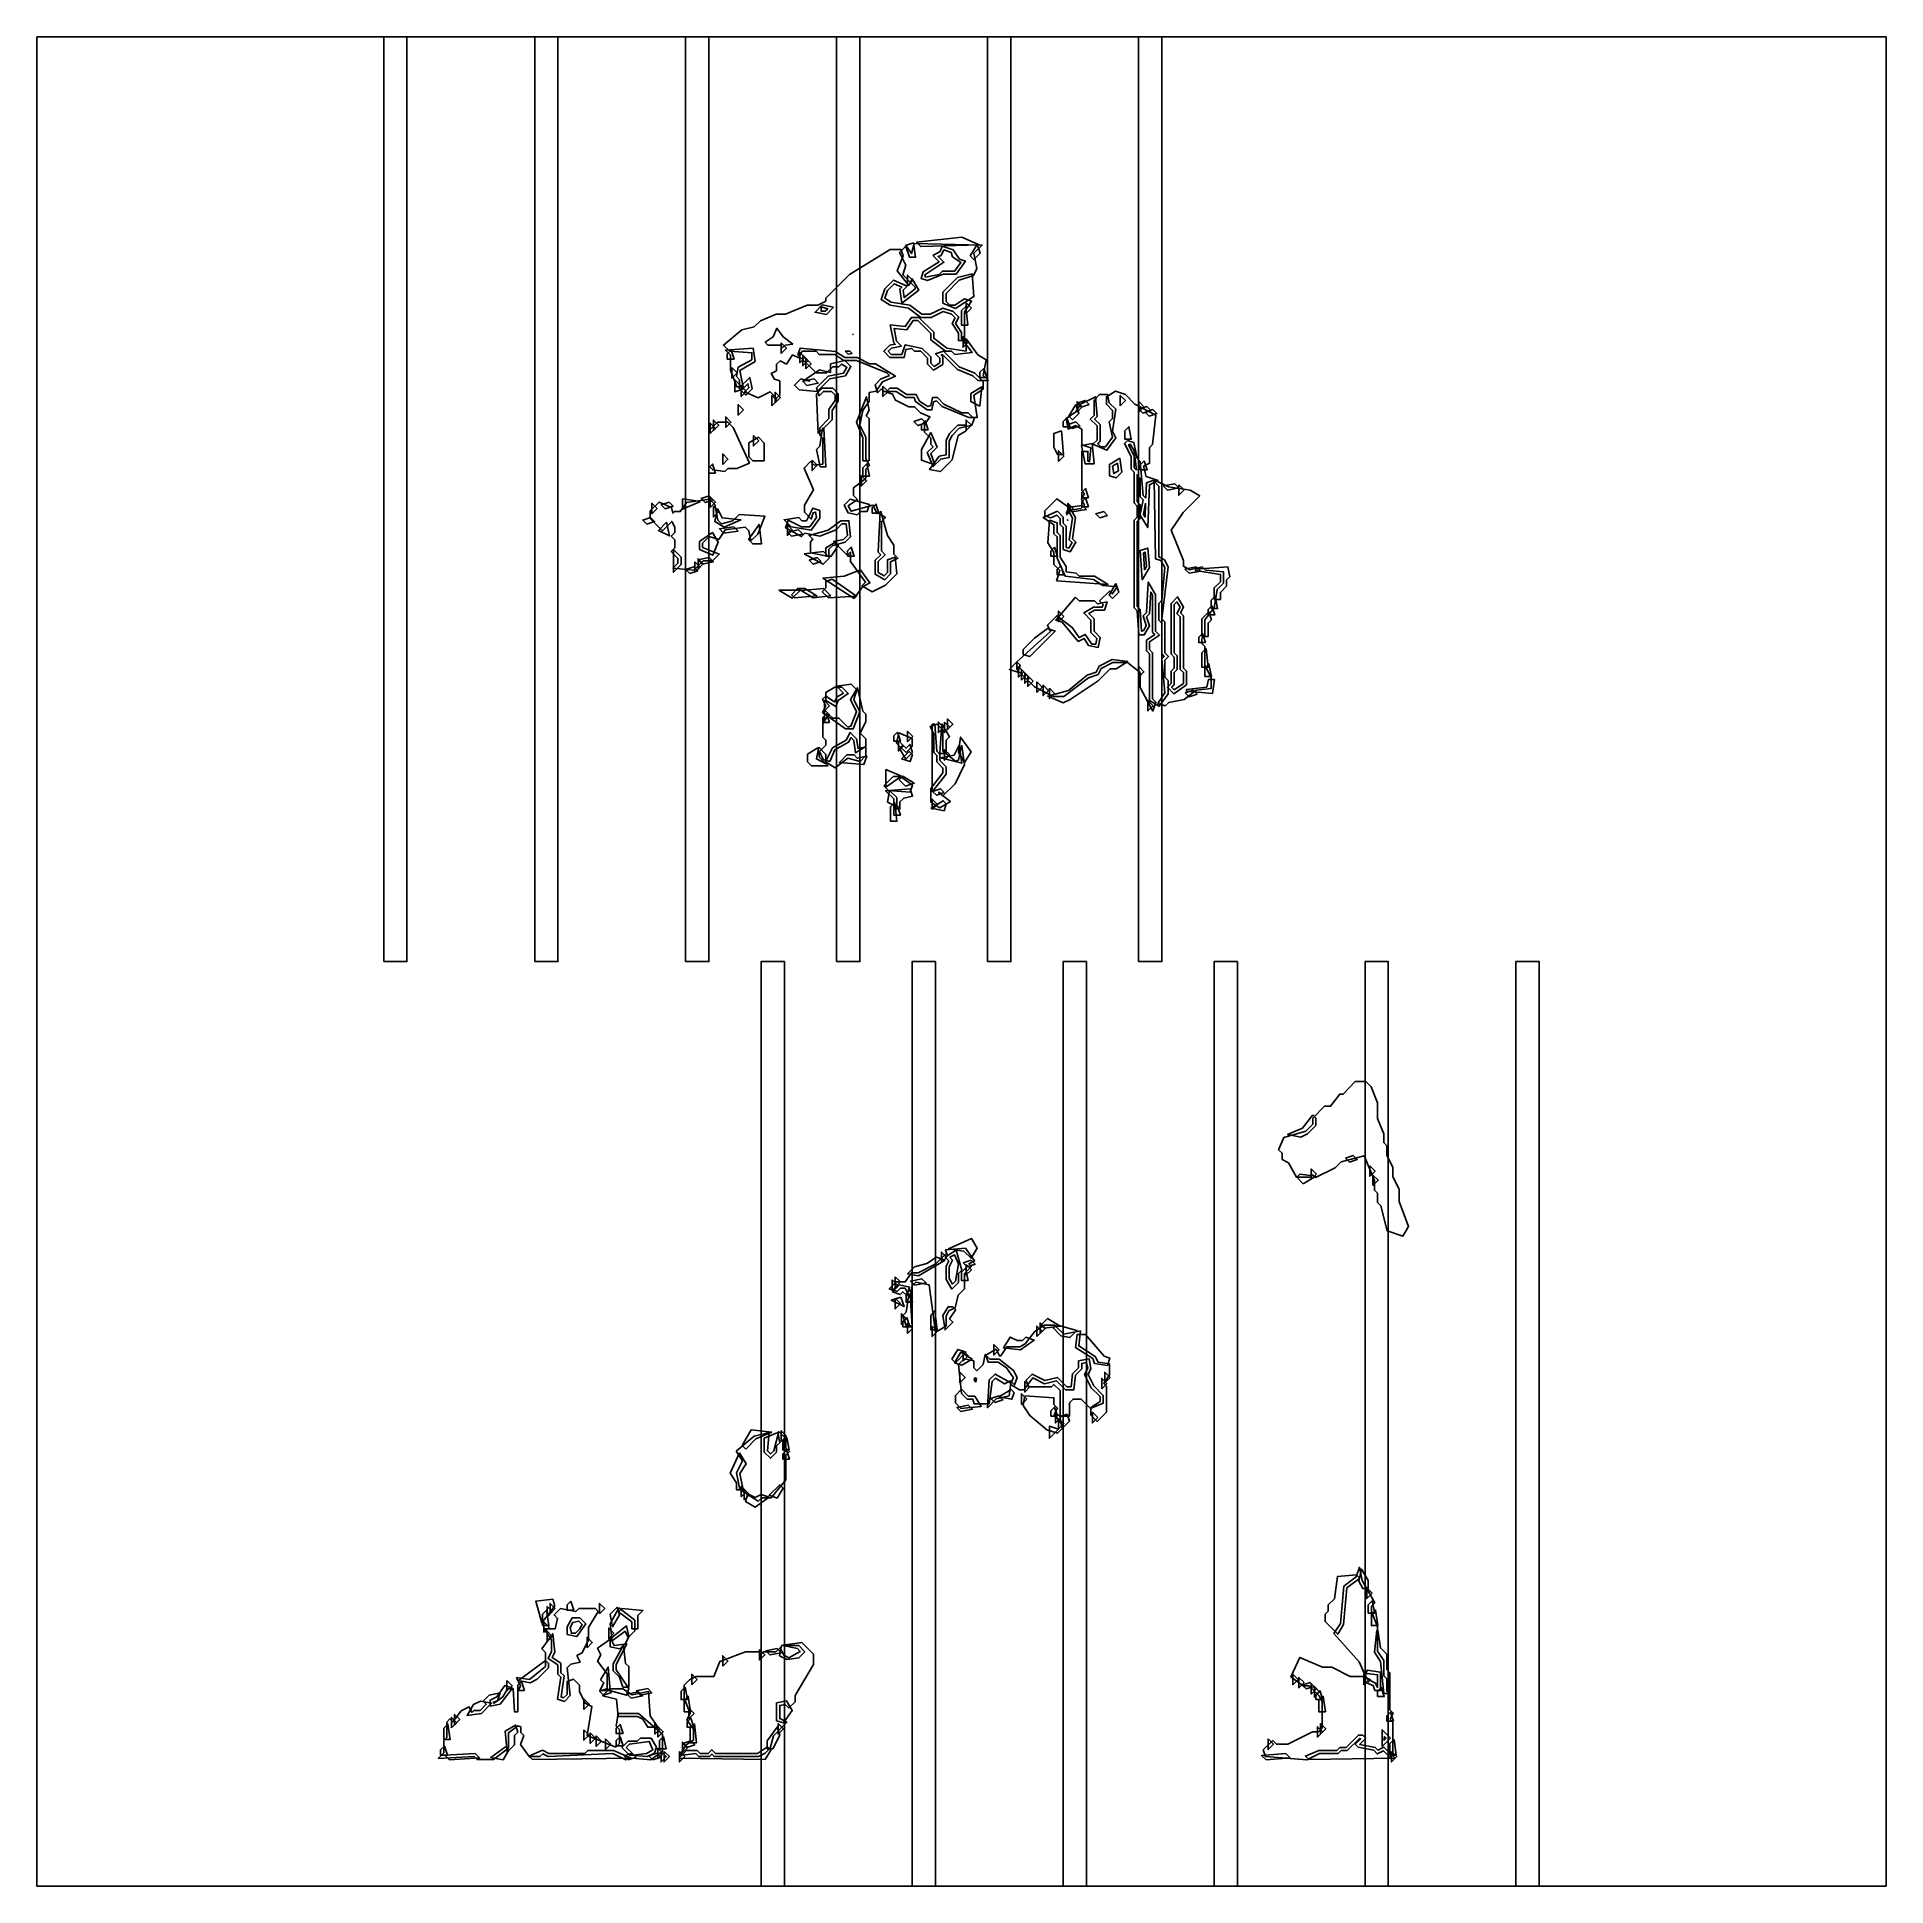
# Model space of a CAD drawing. Header units: millimetres. Extents: x 0 to 283, y 0 to 283.
import ezdxf

# ---------------------------------------------------------------- set-up
doc = ezdxf.new("R2010")
doc.units = ezdxf.units.MM
for name, color, linetype in [('CUT_OUTLINE', 5, 'Continuous'), ('CUT_SLOT', 1, 'Continuous'), ('ENG_D', 3, 'Continuous'), ('ENG_K', 2, 'Continuous'), ('ENG_L', 4, 'Continuous')]:
    doc.layers.add(name, color=color, linetype=linetype)

msp = doc.modelspace()

# ---------------------------------------------------------------- linework, layer by layer
at = {"layer": 'CUT_OUTLINE'}
msp.add_lwpolyline([(0, 0), (282.84, 0), (282.84, 282.84), (0, 282.84), (0, 0)], close=True, dxfattribs=at)
at = {"layer": 'CUT_SLOT'}
for points in [[(53.04, 141.42), (56.6, 141.42), (56.6, 282.84), (53.04, 282.84), (53.04, 141.42)], [(76.13, 141.42), (79.69, 141.42), (79.69, 282.84), (76.13, 282.84), (76.13, 141.42)], [(99.22, 141.42), (102.79, 141.42), (102.79, 282.84), (99.22, 282.84), (99.22, 141.42)], [(122.32, 141.42), (125.88, 141.42), (125.88, 282.84), (122.32, 282.84), (122.32, 141.42)], [(145.41, 141.42), (148.98, 141.42), (148.98, 282.84), (145.41, 282.84), (145.41, 141.42)], [(168.51, 141.42), (172.07, 141.42), (172.07, 282.84), (168.51, 282.84), (168.51, 141.42)], [(110.77, 0), (114.34, 0), (114.34, 141.42), (110.77, 141.42), (110.77, 0)], [(133.87, 0), (137.43, 0), (137.43, 141.42), (133.87, 141.42), (133.87, 0)], [(156.96, 0), (160.52, 0), (160.52, 141.42), (156.96, 141.42), (156.96, 0)], [(180.05, 0), (183.62, 0), (183.62, 141.42), (180.05, 141.42), (180.05, 0)], [(203.15, 0), (206.71, 0), (206.71, 141.42), (203.15, 141.42), (203.15, 0)], [(226.24, 0), (229.81, 0), (229.81, 141.42), (226.24, 141.42), (226.24, 0)]]:
    msp.add_lwpolyline(points, close=True, dxfattribs=at)
at = {"layer": 'ENG_D'}
for points in [[(140.43, 239.9), (139.88, 240.45), (138.61, 240.87), (136.76, 239.94), (135.21, 239.94), (133.31, 241.37), (130.5, 241.84), (129.12, 242.67), (129.67, 244.31), (131, 245.65), (133.11, 244.74), (132.48, 244.1), (132.64, 242.97), (134.35, 244.3), (134.35, 244.56), (132.43, 246.48), (132.92, 247.94), (131.94, 249.89), (132.97, 250.92), (133.78, 249.71), (134.17, 251.26), (144.57, 251.01), (143.33, 249.77), (143.79, 247.45), (143.24, 246.35), (141.08, 245.63), (139.06, 243.62), (139.06, 242.4), (139.63, 241.83), (140.41, 241.83), (141.86, 242.8), (142.97, 242.43), (141.89, 240.82), (141.89, 236.41), (140.95, 236.41), (140.95, 237.52), (139.97, 238.99), (140.43, 239.9)], [(138.01, 246.53), (138.5, 247.02), (140.36, 247.02), (141.32, 248.37), (140.04, 249.22), (139.82, 249.89), (138.71, 250.26), (138.29, 249.42), (137.85, 249.27), (138.73, 248.39), (135.81, 246.45), (135.92, 246.11), (138.01, 246.53)], [(121.86, 241.5), (120.76, 240.4), (119.02, 240.74), (120.13, 241.85), (121.86, 241.5)], [(138.59, 232.74), (137.14, 231.87), (136.24, 232.78), (136.24, 233.72), (135.2, 234.76), (134.25, 234.76), (133.8, 235.21), (132.9, 235.03), (132.66, 233.82), (130.48, 233.82), (129.54, 234.76), (130.46, 235.68), (131.28, 235.85), (131.07, 236.06), (130.52, 238.8), (132.82, 238.55), (133.75, 239.94), (134.92, 239.94), (137.18, 237.69), (137.18, 236.76), (139.16, 235.22), (142.13, 234.8), (142.13, 236.65), (143.94, 234.23), (145.22, 233.46), (144.74, 231.07), (145.53, 230.28), (143.92, 230.28), (143.17, 231.02), (140.82, 231.97), (138.53, 234.25), (138.32, 234.19), (138.59, 233.91), (138.59, 232.74)], [(107.08, 229.34), (106.07, 231.89), (106.07, 234.19), (105.3, 234.96), (109.57, 235.24), (109.86, 233.22), (107.51, 231.81), (108, 229.34), (107.08, 229.34)], [(113.84, 234.43), (113.84, 236.04), (114.65, 235.23), (113.84, 234.43)], [(118.88, 217.33), (120.21, 217.52), (120.21, 221.46), (119.74, 221.93), (119.74, 223.07), (121.15, 224.49), (121.15, 225.87), (122.09, 227.29), (122.09, 228.06), (121.52, 228.63), (120.31, 228.63), (119.63, 227.96), (119.23, 229.17), (121.03, 230.97), (123.36, 231.43), (123.89, 232.32), (123.07, 232.81), (122.66, 232.4), (121.72, 232.4), (120.78, 231.46), (119.17, 231.46), (116.4, 234.22), (116.74, 235.25), (122.17, 234.75), (123.58, 233.82), (125.45, 233.82), (127.33, 232.87), (128.29, 232.87), (131.32, 230.95), (129.32, 230.09), (128.36, 228.65), (127.28, 228.44), (127.28, 227.15), (126.32, 225.71), (125.88, 223.48), (126.81, 221.62), (126.81, 218.32), (127.33, 217.27), (126.81, 216.75), (126.81, 215.31), (124.92, 213.9), (124.92, 212.7), (125.53, 212.1), (124.06, 211.12), (124.56, 210.29), (127.87, 211.23), (128.4, 210.18), (129.78, 209.35), (129.16, 208.73), (129.16, 204.22), (129.73, 203.65), (128.69, 202.61), (128.69, 200.95), (129.6, 200.41), (130.11, 200.92), (130.11, 202.87), (131.25, 203.26), (131.53, 200.73), (129.78, 198.97), (127.74, 197.96), (126.19, 198.89), (126.74, 199.43), (124.45, 202.63), (124.45, 204.02), (123.98, 203.55), (121.85, 205.68), (123.39, 205.99), (123.97, 206.56), (123.77, 208.36), (123.13, 208.36), (122.23, 207.45), (119.76, 206.47), (117.46, 206.93), (116.95, 206.42), (114.5, 207.78), (114.89, 208.93), (116.96, 207.89), (118.2, 207.89), (119.25, 209.36), (119.09, 210.17), (118.74, 210.06), (118.43, 209.1), (117.38, 210.15), (117.38, 211.25), (118.77, 213.56), (117.34, 216.9), (118.32, 217.89), (118.88, 217.33)], [(142.46, 236.17), (141.66, 235.37), (141.66, 236.98), (142.46, 236.17)], [(109.39, 229.03), (108.42, 228.06), (107.38, 229.1), (109.04, 230.76), (109.39, 229.03)], [(117.77, 229.55), (117.14, 230.19), (118.87, 230.54), (119.51, 229.9), (117.77, 229.55)], [(129.4, 229.44), (130.21, 228.63), (129.4, 227.83), (129.4, 229.44)], [(135, 227.14), (136.27, 226.3), (136.74, 226.45), (136.99, 227.69), (137.75, 227.69), (138.73, 226.7), (141.48, 225.33), (142.46, 225.33), (143.34, 224.45), (143.02, 223.48), (141.07, 223), (139.97, 221.89), (139.54, 221.03), (139.54, 218.54), (138.24, 218.28), (137.1, 217.14), (136.19, 219.26), (137.08, 220.15), (136.71, 220.52), (136.71, 221.46), (135.76, 222.41), (135.76, 223.52), (136.59, 224.75), (135.16, 225.37), (134.25, 226.27), (133.35, 226.27), (131.35, 227.28), (130.88, 228.2), (129.91, 228.53), (130.48, 229.1), (131.59, 229.1), (133.01, 228.16), (134.5, 228.16), (135, 227.14)], [(142.84, 228.29), (144.54, 229.31), (144.21, 226.38), (142.84, 227.07), (142.84, 228.29)], [(112.9, 226.88), (112.9, 228.49), (113.71, 227.69), (112.9, 226.88)], [(156.03, 203.12), (156.03, 206.38), (155.56, 206.85), (155.56, 208.23), (153.89, 209.35), (156.09, 210.29), (156.98, 209.4), (156.98, 208.46), (157.45, 207.99), (157.45, 204.76), (157.82, 204.64), (158.33, 205.5), (157.91, 205.92), (158.38, 209.26), (157.8, 210.43), (159.7, 210.7), (160.23, 211.24), (159.78, 212.13), (160.23, 213.03), (159.81, 213.45), (159.81, 219.44), (160.75, 219.44), (160.75, 217.96), (161.01, 217.87), (161.2, 219.98), (159.81, 220.45), (159.81, 222.84), (158.85, 223.41), (157.75, 222.86), (157.42, 224.5), (158.92, 225.5), (159.64, 226.69), (161.9, 227.82), (162.17, 224.77), (161.79, 224.39), (162.63, 223.54), (162.63, 220.99), (162.26, 220.62), (162.73, 220.15), (163.46, 220.15), (164.5, 221.61), (164.03, 223.99), (164.52, 224.49), (164.52, 225.71), (163.58, 226.65), (163.58, 227.82), (164.96, 228.65), (166.53, 228.13), (167.96, 226.7), (171.14, 224.99), (170.64, 220.51), (170.18, 220.05), (170.18, 217.64), (169.27, 217.19), (169.67, 215.61), (171.5, 215), (170.17, 214.34), (169.91, 207.8), (168.76, 209.71), (168.76, 209.21), (168.29, 208.73), (168.29, 195.73), (168.76, 195.27), (168.98, 191.95), (169.3, 192.05), (169.69, 192.82), (169.2, 194.28), (169.71, 194.79), (169.99, 199.47), (171.12, 197.58), (171.12, 191.96), (171.73, 191.35), (170.18, 190.32), (170.18, 189.13), (170.65, 188.66), (170.65, 181.59), (171.15, 181.08), (170.7, 179.72), (168.76, 183.32), (168.76, 185.62), (166.8, 187.15), (164.58, 187.15), (162.81, 186.26), (162.33, 185.3), (160.86, 184.81), (157.06, 181.96), (155.51, 181.96), (152.6, 183.42), (149.91, 186.11), (149.91, 187.25), (155.04, 191.92), (154.57, 192.85), (156.02, 194.3), (158.33, 192.5), (159.41, 190.98), (160.36, 191.46), (161.35, 189.98), (161.97, 189.98), (162.14, 190.84), (161.22, 191.76), (161.22, 193.65), (160.13, 194.74), (161.63, 195.63), (162.94, 195.63), (163.07, 196.04), (162.54, 196.58), (164.05, 198.09), (164.49, 197.65), (165.27, 198.74), (163.03, 198.94), (161.61, 199.88), (157.29, 200.36), (156.03, 203.12)], [(105.69, 216.85), (105.21, 216.36), (103.36, 216.62), (102.77, 217.22), (102.77, 222.6), (104.08, 223.92), (105.69, 223.92), (106.5, 223.11), (108.97, 217.67), (107.06, 216.85), (105.69, 216.85)], [(109.6, 221.89), (110.41, 221.09), (109.6, 220.28), (109.6, 221.89)], [(168.21, 216.56), (167.83, 219.6), (167.24, 220.57), (166.97, 220.48), (167.82, 218.79), (167.82, 216.94), (168.21, 216.56)], [(164.54, 217.2), (164.7, 216.05), (165.44, 216.5), (165.28, 217.64), (164.54, 217.2)], [(168.76, 209.8), (169.21, 212.05), (168.76, 212.51), (168.76, 215.33), (168.3, 215.79), (168.29, 215.89), (168.29, 211.76), (168.76, 211.29), (168.76, 209.8)], [(179.61, 184.85), (179.61, 183.17), (177.34, 182.91), (175.46, 181.51), (173.12, 181.04), (172.6, 180.51), (171.46, 180.89), (172.53, 182.5), (172.05, 187.71), (172.44, 188.09), (172.06, 188.46), (172.06, 193.18), (171.59, 193.65), (171.59, 196.2), (172.07, 196.68), (172.53, 201.71), (171.91, 202.74), (171.12, 203), (170.88, 215.11), (173.08, 214.01), (176.39, 213.54), (177.86, 212.65), (175.31, 210.1), (173.51, 207.39), (175.36, 202.75), (175.36, 201.89), (176.34, 201.31), (178.26, 201.79), (178.77, 201.28), (181.49, 201.03), (181.49, 199.31), (180.53, 198.35), (180.06, 195.54), (178.66, 193.67), (178.66, 191.29), (178.19, 190.82), (178.19, 190.07), (178.66, 189.6), (178.66, 186.73), (179.61, 184.85)], [(107.39, 209.78), (111.36, 209.52), (110.27, 206.81), (109.22, 205.76), (108.91, 207.3), (108.34, 207.88), (105.26, 207.44), (104.28, 205.96), (102.83, 206.44), (101.82, 205.43), (101.82, 204.75), (104.36, 203.73), (103.34, 202.7), (101.92, 202.7), (100.5, 201.28), (97.29, 201.57), (98.05, 202.33), (98.05, 203.08), (97.01, 204.12), (97.58, 204.69), (97.58, 205.91), (97.01, 206.48), (97.58, 207.04), (97.58, 207.83), (97.15, 208.69), (97.11, 208.73), (95.7, 207.32), (93.81, 209.21), (93.81, 210.34), (95.17, 211.7), (97.08, 210.89), (97.25, 210.02), (97.48, 210.25), (98.4, 210.25), (99.33, 211.64), (102.85, 212.15), (103.69, 211.31), (104.16, 208.95), (104.72, 208.39), (106.42, 208.81), (107.39, 209.78)], [(157.68, 209.91), (157.68, 211.52), (158.49, 210.72), (157.68, 209.91)], [(117.33, 203.8), (120.29, 204.13), (121.25, 203.18), (120.25, 202.18), (117.33, 203.8)], [(122.63, 205.09), (121.51, 203.41), (120.68, 203.41), (120.68, 204.72), (122.13, 205.59), (122.63, 205.09)], [(155.67, 204.79), (156.13, 203.41), (155.09, 203.41), (155.09, 204.22), (155.67, 204.79)], [(170.18, 201.71), (169.05, 199.82), (168.75, 204.28), (169.91, 204.67), (170.18, 201.71)], [(157.07, 200.58), (156.03, 200.58), (156.03, 201.39), (156.61, 201.96), (157.07, 200.58)], [(115.4, 197.52), (116.34, 198.46), (117.45, 198.46), (119.3, 197.35), (115.88, 197.04), (115.4, 197.52)], [(121.06, 197.04), (120.11, 197.99), (120.68, 198.56), (120.68, 199.57), (121.66, 199.9), (125.38, 197.33), (121.06, 197.04)], [(175.36, 185.64), (174.89, 186.11), (174.89, 194.12), (174.37, 194.64), (174.86, 195.62), (174.37, 196.43), (173.95, 196.01), (173.95, 188.66), (174.42, 188.19), (174.42, 186.11), (173.95, 185.64), (173.95, 183.75), (173.57, 183.38), (173.97, 182.98), (175.36, 183.97), (175.36, 185.64)], [(157.08, 194.22), (156.27, 193.41), (156.27, 195.02), (157.08, 194.22)], [(122.3, 183.54), (124.53, 183.86), (125.43, 182.97), (124.94, 181.51), (125.89, 179.62), (124.85, 177.01), (123.67, 177.01), (120.14, 179.53), (120.65, 180.55), (120.16, 181.54), (120.65, 182.03), (122, 181.13), (122.39, 181.89), (123.36, 182.48), (122.3, 183.54)], [(121.24, 177.96), (120.21, 177.96), (120.21, 178.76), (120.78, 179.33), (121.24, 177.96)], [(124.03, 172.51), (122.11, 171.07), (120.61, 171.97), (121.68, 174.12), (123.8, 175.3), (124.39, 176.47), (125.38, 175.47), (125.59, 173.99), (126.81, 174.24), (126.81, 172.91), (125.94, 172.04), (124.03, 172.51)], [(131.62, 176.51), (132.08, 175.13), (131.05, 175.13), (131.05, 175.93), (131.62, 176.51)], [(133.98, 175.83), (133.17, 175.03), (133.17, 176.64), (133.98, 175.83)], [(136.71, 165.8), (136.71, 167.9), (138.59, 170.26), (138.59, 171.02), (137.65, 171.97), (137.65, 172.91), (137.18, 173.38), (137.18, 176.25), (136.61, 177.39), (137.71, 177.75), (138.59, 176.87), (138.59, 173.59), (140.52, 172.09), (140.98, 172.24), (141.42, 174.42), (141.49, 174.42), (141.9, 171.55), (140.44, 168.62), (138.59, 166.78), (138.06, 167.31), (137.92, 167.27), (139.72, 165.91), (138.12, 164.95), (136.71, 165.8)], [(119.59, 174.19), (120.68, 173.1), (120.68, 171.68), (119.23, 172.4), (119.59, 174.19)], [(131.76, 175.22), (132.56, 174.42), (131.76, 173.61), (131.76, 175.22)], [(133.91, 173.41), (132.89, 172.39), (131.93, 173.98), (132.46, 174.52), (132.94, 174.05), (133.51, 174.62), (133.91, 173.41)], [(129.54, 168.29), (130.95, 169.71), (132.07, 169.71), (133.92, 168.38), (133.57, 167.34), (130.24, 167.59), (129.54, 168.29)], [(130.08, 165.8), (130.43, 167.59), (131.52, 166.5), (131.52, 165.08), (130.08, 165.8)], [(131.05, 163.81), (131.05, 164.62), (131.62, 165.19), (132.08, 163.81), (131.05, 163.81)], [(195.14, 117.97), (195.63, 117.48), (195.63, 116.34), (194.36, 115.06), (193.31, 114.54), (191.31, 114.94), (193.6, 115.92), (195.14, 117.97)], [(200.15, 111.35), (201.35, 111.76), (201.96, 111.15), (200.75, 110.75), (200.15, 111.35)], [(193.71, 107.42), (192.71, 108.42), (193.19, 108.91), (195.62, 108.56), (193.71, 107.42)], [(195.73, 108.89), (194.93, 108.09), (194.93, 109.7), (195.73, 108.89)], [(203.88, 110.17), (204.69, 109.37), (203.88, 108.56), (203.88, 110.17)], [(204.35, 107.15), (204.35, 108.76), (205.16, 107.95), (204.35, 107.15)], [(139.23, 96.57), (138.98, 97.32), (142.01, 97.59), (143.42, 95.61), (142.53, 95.16), (142.93, 94.75), (141.89, 93.71), (141.89, 91.35), (140.93, 90.39), (140.45, 88.46), (139.48, 87.98), (139.06, 87.15), (139.06, 85.66), (137.46, 84.7), (136.5, 91.96), (134.43, 92.38), (133.86, 91.81), (133.5, 90.03), (132.79, 91.45), (132.09, 91.45), (131.59, 90.95), (130.38, 91.35), (131.42, 92.4), (132.81, 92.4), (133.75, 93.81), (134.77, 93.81), (137.51, 95.18), (139.06, 96.74), (139.23, 96.57)], [(139.62, 96.18), (140.06, 95.74), (139.54, 94.7), (139.54, 92.93), (140.05, 92.07), (140.49, 92.51), (140.94, 95.19), (140.36, 96.55), (139.62, 96.18)], [(133.9, 85.56), (133, 85.56), (132.43, 87.27), (132.95, 87.79), (133.34, 90.51), (133.57, 90.5), (133.9, 85.56)], [(131.29, 89.9), (132.09, 89.1), (131.29, 88.29), (131.29, 89.9)], [(136.94, 85.66), (137.75, 84.85), (136.94, 84.05), (136.94, 85.66)], [(157.35, 75.9), (155.96, 77.29), (154.12, 76.82), (152.33, 77.72), (150.97, 75.9), (150.31, 75.9), (148.89, 76.75), (149.4, 77.76), (148.33, 79.26), (147.01, 80.14), (145.49, 80.14), (145.14, 81.19), (146.7, 82.12), (147.22, 81.08), (147.42, 81.08), (148.37, 82.5), (150.32, 82.5), (151.17, 82.92), (152.57, 84.79), (154.08, 85.8), (155.66, 85.8), (157.06, 84.4), (159.6, 84.91), (159.35, 82.62), (161.87, 81.01), (162.32, 80.12), (164.05, 79.87), (164.05, 78.18), (163.17, 76.87), (163.58, 76.47), (163.58, 72.5), (162.16, 71.08), (161.22, 72.03), (161.22, 73.19), (162.63, 74.14), (162.63, 74.86), (161.26, 76.23), (160.25, 78.25), (160.74, 79.23), (160.56, 80.1), (159.81, 79.95), (159.81, 79.1), (158.85, 78.14), (158.6, 75.9), (157.35, 75.9)], [(140.36, 80.01), (141.34, 81.64), (143.06, 80.61), (141.45, 79.65), (140.36, 80.01)], [(141.19, 76.98), (141.19, 78.59), (141.99, 77.78), (141.19, 76.98)], [(145.67, 77.41), (146.57, 78.31), (148.98, 76.97), (148.7, 75), (146.73, 74.5), (145.39, 73.16), (145.67, 77.41)], [(141.33, 73.06), (140.48, 73.91), (140.48, 75.05), (141.42, 75.99), (142.46, 74.95), (143.44, 74.95), (144.41, 73.34), (141.33, 73.06)], [(155.6, 72.15), (157.05, 70.22), (156.1, 69.26), (154.5, 69.79), (151.85, 71.96), (150.83, 73.49), (151.13, 74.96), (155.56, 74.7), (155.56, 73.64), (156.09, 73.11), (155.6, 72.15)], [(157.6, 72.19), (157.95, 71.12), (156.83, 70), (156.47, 71.81), (157.6, 72.19)], [(106.93, 66.52), (109.73, 68.81), (111.99, 69.37), (111.73, 66.56), (112.19, 66.09), (112.69, 66.59), (113.49, 69.51), (114.55, 68.45), (114.55, 67.04), (115.12, 66.47), (114.55, 65.9), (114.55, 62.14), (112.31, 59.4), (110.88, 59.4), (110.34, 58.86), (107.5, 60.67), (107, 63.2), (107.92, 65.04), (106.93, 66.52)], [(194.59, 30.64), (193.67, 30.64), (191.8, 31.98), (193.16, 34.96), (196.62, 33.47), (198.05, 33.47), (200.87, 32.06), (202.76, 32.06), (204.77, 31.05), (205.06, 30.38), (205.06, 32.32), (203.01, 32.54), (202.27, 34.28), (198.4, 38.63), (199.41, 40.15), (199.89, 45.85), (201.8, 47.28), (202.29, 48.76), (202.69, 46.75), (204.65, 43.33), (204.12, 42.8), (204.12, 42), (205.06, 39.64), (205.06, 35.9), (206, 34.48), (206, 32.15), (206.48, 31.68), (206.48, 29.8), (206.95, 29.32), (206.95, 26.97), (207.47, 26.45), (207, 25.5), (207.42, 25.08), (207.42, 20.17), (206.95, 19.7), (205.96, 20.69), (205.01, 20.22), (204.47, 20.76), (202.12, 21.23), (201.66, 21.68), (202.5, 22.52), (202.3, 22.59), (200.44, 20.74), (199.5, 20.74), (199.03, 20.27), (196.16, 20.27), (194.27, 19.32), (187.92, 19.81), (187.59, 20.81), (189.03, 22.25), (189.6, 21.68), (191.33, 21.68), (195.11, 23.57), (196.01, 23.57), (196.58, 24.14), (196.58, 28.23), (196.15, 29.09), (194.59, 30.64)], [(79.22, 42.85), (77.21, 40.26), (76.3, 43.57), (78.89, 43.86), (79.22, 42.85)], [(89.95, 39), (87.96, 37.51), (87.67, 40.12), (89.02, 42.55), (91.45, 40.66), (91.45, 39.03), (90.45, 38.02), (89.95, 39)], [(77.55, 38.79), (77.55, 40.4), (78.35, 39.6), (77.55, 38.79)], [(81.08, 38.46), (81.08, 39.66), (81.89, 41.01), (83.06, 41.01), (83.98, 40.09), (82.6, 38.16), (81.08, 38.46)], [(70.43, 28.34), (71.24, 28.92), (71.99, 30.17), (72.82, 30.17), (73.05, 26.63), (73.54, 26.63), (73.54, 29.75), (73.98, 30.64), (73.36, 31.88), (75.36, 31.6), (77.78, 33.58), (77.78, 35.73), (77.24, 36.27), (78.89, 38.59), (79.2, 35.78), (78.79, 34.96), (80.14, 34.07), (80.14, 32.62), (80.62, 32.14), (80.16, 28.92), (80.55, 28.79), (81.08, 29.32), (81.08, 31.28), (82.09, 31.62), (82.97, 30.74), (82.97, 29.75), (83.85, 27.99), (84.88, 27.48), (84.17, 23.01), (88.57, 21.25), (89.1, 21.78), (89.1, 23.94), (88.61, 24.43), (88.89, 26.4), (92.01, 26.4), (95.7, 23.21), (95.7, 20.62), (93.88, 19.32), (90.44, 19.63), (90.08, 19.28), (88.1, 20.27), (78.2, 19.8), (77.36, 20.22), (76.94, 19.8), (75.3, 19.8), (73.98, 21.65), (74.45, 23.04), (74.01, 23.47), (74.01, 24.34), (73.58, 24.49), (72.12, 23.45), (72.12, 21.1), (69.85, 19.33), (67.31, 19.33), (66.85, 19.79), (61.39, 19.53), (62.23, 20.37), (62.23, 22.25), (62.7, 22.73), (62.7, 25.08), (63.17, 25.55), (63.61, 25.11), (64.9, 26.82), (66.1, 27.42), (66.53, 26.56), (66.84, 26.87), (67.78, 26.87), (68.73, 27.81), (68.26, 28.28), (69.18, 29.21), (70.83, 29.54), (70.43, 28.34)], [(78.02, 37.38), (78.02, 38.99), (78.82, 38.18), (78.02, 37.38)], [(87.77, 37.83), (88.29, 36.79), (90.21, 37.07), (88.62, 33.89), (88.62, 33.07), (90.53, 30.2), (90.19, 29.18), (87.21, 29.99), (87.21, 32.45), (85.76, 34.39), (86.24, 35.36), (85.73, 36.37), (87.77, 37.83)], [(115.97, 28.19), (115.02, 27.24), (114.47, 27.79), (113.61, 27.62), (113.61, 25.6), (114.71, 25.05), (112.64, 22.98), (112.17, 21.09), (111.39, 20.31), (110.36, 19.8), (103.61, 19.8), (103.24, 20.17), (102.86, 19.8), (101.25, 19.8), (100.79, 20.26), (98.31, 19.98), (99.29, 21.62), (100.41, 22.29), (100.41, 23.97), (99.43, 25.44), (99.92, 26.41), (98.99, 28.71), (98.99, 30.74), (99.8, 31.54), (100.82, 32.06), (103.55, 32.06), (104.47, 34.36), (108.38, 35.83), (110.41, 35.83), (110.78, 35.45), (111.15, 35.83), (113.04, 35.83), (113.67, 36.46), (114.26, 35.3), (115.02, 34.91), (116.76, 35.88), (116.32, 36.32), (114.08, 36.77), (114.08, 36.84), (116.99, 37.26), (118.79, 35.45), (118.79, 33.88), (115.97, 29.16), (115.97, 28.19)], [(71.89, 31.45), (72.69, 30.64), (71.89, 29.84), (71.89, 31.45)], [(70.42, 28.33), (69.83, 28.14), (69.89, 27.95), (70.42, 28.33)], [(87.88, 29.6), (86.67, 29.19), (86.07, 29.8), (87.27, 30.2), (87.88, 29.6)], [(90.9, 28.74), (90.27, 29.37), (92, 29.72), (92.64, 29.08), (90.9, 28.74)], [(91.68, 29.84), (93.42, 30.19), (94.05, 29.55), (92.32, 29.21), (91.68, 29.84)], [(206.03, 22.28), (206.38, 22.63), (206.15, 22.86), (206.03, 22.28)], [(90.8, 19.99), (93.26, 20.26), (94.22, 20.84), (93.66, 22.13), (90.62, 21.7), (90.14, 21.21), (91.08, 20.27), (90.8, 19.99)], [(95.93, 20.6), (96.74, 19.8), (95.93, 18.99), (95.93, 20.6)], [(207.18, 20.6), (207.99, 19.8), (207.18, 18.99), (207.18, 20.6)]]:
    msp.add_lwpolyline(points, close=True, dxfattribs=at)
at = {"layer": 'ENG_K'}
for points in [[(142.77, 249.34), (143.84, 251.11), (144.28, 249.78), (143.31, 248.8), (142.77, 249.34)], [(141.42, 240.99), (142.07, 241.64), (142.39, 238.77), (141.42, 238.77), (141.42, 240.99)], [(142.93, 241.36), (142.13, 240.55), (142.13, 242.16), (142.93, 241.36)], [(105.59, 234.39), (106.17, 234.96), (106.63, 233.58), (105.59, 233.58), (105.59, 234.39)], [(119.26, 228.25), (120.11, 229.1), (121.72, 229.1), (122.57, 228.26), (122.57, 227.15), (121.62, 225.73), (121.62, 224.29), (119.52, 222.19), (119.26, 228.25)], [(108.05, 225.8), (107.24, 225), (107.24, 226.61), (108.05, 225.8)], [(112.43, 226.41), (112.43, 228.02), (113.23, 227.22), (112.43, 226.41)], [(158.92, 226.6), (159.37, 225.27), (158.39, 224.29), (157.86, 224.82), (158.92, 226.6)], [(159.1, 225.47), (159.1, 227.08), (159.9, 226.27), (159.1, 225.47)], [(159.74, 226.24), (159.13, 226.85), (160.34, 227.25), (160.95, 226.64), (159.74, 226.24)], [(169.33, 226.27), (168.53, 225.47), (168.53, 227.08), (169.33, 226.27)], [(170.38, 225.7), (169.17, 225.3), (168.56, 225.91), (169.77, 226.31), (170.38, 225.7)], [(103, 222.17), (103, 223.78), (103.81, 222.97), (103, 222.17)], [(103.47, 222.64), (103.47, 224.25), (104.28, 223.45), (103.47, 222.64)], [(105.36, 223.11), (105.36, 224.72), (106.16, 223.92), (105.36, 223.11)], [(135.97, 223.81), (134.76, 223.41), (134.15, 224.02), (135.36, 224.42), (135.97, 223.81)], [(136.33, 222.74), (135.29, 222.74), (135.29, 223.54), (135.87, 224.12), (136.33, 222.74)], [(137.98, 218.71), (139.06, 218.92), (139.06, 221.14), (139.58, 222.17), (140.85, 223.45), (142.13, 223.45), (142.13, 222.61), (140.92, 221.88), (139.98, 218.14), (138.2, 216.35), (136.54, 216.69), (137.98, 218.71)], [(142.93, 223.45), (142.13, 222.64), (142.13, 224.25), (142.93, 223.45)], [(156.98, 223.21), (156.98, 224.01), (157.55, 224.59), (158.01, 223.21), (156.98, 223.21)], [(169.5, 225.43), (170.71, 225.84), (171.32, 225.23), (170.11, 224.83), (169.5, 225.43)], [(119.78, 217.08), (119.25, 219.75), (119.75, 220.26), (120.14, 222.98), (120.38, 222.97), (120.69, 217.08), (119.78, 217.08)], [(135.29, 219.74), (136.73, 222.33), (137.69, 220.09), (136.74, 219.14), (137.32, 217.42), (135.29, 218.09), (135.29, 219.74)], [(156.72, 222.59), (157, 218.97), (156.12, 218.97), (155.56, 220.09), (155.56, 222.2), (156.72, 222.59)], [(118.56, 218.12), (119.36, 217.32), (118.56, 216.51), (118.56, 218.12)], [(169.34, 217.99), (169.8, 216.61), (168.76, 216.61), (168.76, 217.42), (169.34, 217.99)], [(103.8, 216.14), (102.77, 216.14), (102.77, 216.94), (103.34, 217.52), (103.8, 216.14)], [(101.51, 211.78), (98.76, 210.6), (98.76, 212.17), (101.51, 211.78)], [(102.83, 212.64), (103.44, 212.03), (102.23, 211.63), (101.62, 212.24), (102.83, 212.64)], [(103, 210.86), (103, 212.47), (103.81, 211.66), (103, 210.86)], [(160.84, 210.95), (159.81, 210.95), (159.81, 211.76), (160.38, 212.33), (160.84, 210.95)], [(172.29, 214.16), (174.03, 214.51), (174.66, 213.87), (172.93, 213.53), (172.29, 214.16)], [(174.66, 214.35), (175.46, 213.55), (174.66, 212.74), (174.66, 214.35)], [(93.27, 208.33), (92.67, 208.94), (93.87, 209.34), (94.48, 208.73), (93.27, 208.33)], [(94.85, 210.72), (94.05, 209.91), (94.05, 211.52), (94.85, 210.72)], [(96.7, 211.69), (97.31, 211.09), (96.1, 210.68), (95.49, 211.29), (96.7, 211.69)], [(103.47, 211.05), (104.28, 210.25), (103.47, 209.44), (103.47, 211.05)], [(104.08, 210.73), (104.81, 209.29), (107.69, 208.97), (105.11, 207.86), (103.68, 208.72), (104.08, 210.73)], [(127.75, 210.01), (127.75, 210.82), (128.33, 211.39), (128.78, 210.01), (127.75, 210.01)], [(160.54, 210.55), (158.31, 210.23), (157.66, 210.88), (159.89, 211.2), (160.54, 210.55)], [(163.78, 209.67), (162.57, 209.27), (161.96, 209.88), (163.17, 210.28), (163.78, 209.67)], [(96.31, 208.6), (96.73, 206.52), (95.06, 207.35), (96.31, 208.6)], [(107.27, 207.25), (105.04, 206.93), (104.39, 207.58), (106.62, 207.9), (107.27, 207.25)], [(108.82, 205.98), (110.47, 208.29), (110.81, 205.3), (109.5, 205.3), (108.82, 205.98)], [(115.42, 206.46), (114.78, 207.09), (116.51, 207.44), (117.15, 206.8), (115.42, 206.46)], [(115.59, 207.42), (114.79, 206.61), (114.79, 208.22), (115.59, 207.42)], [(155.95, 199.66), (156.47, 201.23), (155.56, 202.13), (155.56, 204.05), (154.62, 205.47), (154.88, 208.92), (156.03, 208.53), (156.03, 207.04), (156.51, 206.57), (156.51, 203.25), (157.45, 201.83), (157.45, 201.02), (158.97, 200.8), (159.43, 200.35), (161.76, 200.35), (163.84, 199.1), (155.95, 199.66)], [(99.87, 200.78), (99.27, 201.39), (100.47, 201.8), (101.08, 201.19), (99.87, 200.78)], [(100.64, 202.57), (101.45, 201.76), (100.64, 200.96), (100.64, 202.57)], [(101.75, 202.21), (101.11, 202.85), (102.84, 203.2), (103.48, 202.56), (101.75, 202.21)], [(101.12, 201.43), (101.12, 203.04), (101.92, 202.23), (101.12, 201.43)], [(119.94, 202.6), (118.73, 202.2), (118.12, 202.81), (119.33, 203.21), (119.94, 202.6)], [(177.96, 201.14), (176.23, 200.8), (175.59, 201.43), (177.33, 201.78), (177.96, 201.14)], [(181.96, 199.78), (181.96, 198.84), (181.02, 197.89), (181.02, 196.81), (180.08, 196.81), (180.08, 198.56), (181.02, 199.5), (181.02, 200.62), (177.24, 201.25), (177.25, 201.45), (182.15, 201.77), (182.45, 200.27), (181.96, 199.78)], [(113.46, 198.23), (116.77, 198.23), (115.53, 196.99), (113.46, 198.23)], [(121.43, 197.34), (118.74, 197.04), (116.88, 198.16), (120.3, 198.47), (121.43, 197.34)], [(165.05, 199.26), (165.5, 197.93), (164.52, 196.95), (163.99, 197.48), (165.05, 199.26)], [(158.85, 197.16), (159.43, 196.58), (161.79, 196.58), (162.24, 196.12), (163.69, 196.42), (163.28, 195.16), (161.76, 195.16), (160.89, 194.64), (161.69, 193.84), (161.69, 191.96), (162.65, 191), (162.35, 189.46), (160.84, 189.77), (160.19, 190.85), (159.27, 190.39), (156.84, 193.31), (155.87, 193.63), (158.85, 197.16)], [(179.13, 195.26), (179.71, 195.83), (180.17, 194.45), (179.13, 194.45), (179.13, 195.26)], [(179.61, 195.4), (179.61, 196.67), (180.22, 197.29), (180.6, 195.4), (179.61, 195.4)], [(154.58, 192.36), (155.76, 191.96), (151.86, 188.06), (150.85, 188.39), (150.85, 189.13), (152.58, 190.86), (154.58, 192.36)], [(178.19, 191.15), (178.19, 193.84), (179.24, 194.89), (179.64, 193.68), (179.13, 193.18), (179.13, 191.15), (178.19, 191.15)], [(178.75, 190.21), (177.72, 190.21), (177.72, 191.02), (178.29, 191.59), (178.75, 190.21)], [(150.06, 185.67), (148.76, 186.1), (149.91, 187.25), (150.41, 186.74), (150.06, 185.67)], [(162.31, 184.37), (158.04, 181.52), (156.99, 181), (154.61, 182.01), (157.81, 182.88), (160.63, 185.24), (162, 185.69), (162.46, 186.62), (164.48, 187.63), (166.86, 187.29), (165.06, 186.2), (164.15, 186.2), (162.31, 184.37)], [(178.84, 189.31), (179.16, 186.44), (178.19, 186.44), (178.19, 188.66), (178.84, 189.31)], [(178.66, 186.3), (179.28, 186.92), (179.66, 185.03), (178.66, 185.03), (178.66, 186.3)], [(150.14, 186.54), (150.95, 185.73), (150.14, 184.93), (150.14, 186.54)], [(150.61, 184.46), (150.61, 186.07), (151.42, 185.26), (150.61, 184.46)], [(151.09, 185.6), (151.89, 184.79), (151.09, 183.99), (151.09, 185.6)], [(152.36, 184.32), (151.56, 183.51), (151.56, 185.12), (152.36, 184.32)], [(152.97, 182.57), (152.97, 184.18), (153.78, 183.38), (152.97, 182.57)], [(178.94, 183.36), (179.18, 184.55), (180.11, 184.55), (179.81, 182.41), (175.84, 182.78), (175.83, 183.01), (178.94, 183.36)], [(121.25, 180.55), (120.44, 179.74), (120.44, 181.35), (121.25, 180.55)], [(154.72, 182.9), (153.91, 182.1), (153.91, 183.71), (154.72, 182.9)], [(154.86, 183.24), (155.66, 182.43), (154.86, 181.63), (154.86, 183.24)], [(170.75, 180.55), (169.94, 179.74), (169.94, 181.35), (170.75, 180.55)], [(175.63, 182.54), (176.84, 182.94), (177.45, 182.33), (176.24, 181.93), (175.63, 182.54)], [(136.94, 167.37), (136.94, 177.71), (137.32, 177.73), (137.64, 173.58), (138.12, 173.1), (138.12, 172.16), (139.06, 171.22), (139.06, 170.1), (136.94, 167.37)], [(141.89, 171.84), (140.94, 173.43), (141.27, 175.74), (142.88, 173.49), (141.89, 171.84)], [(117.85, 173.14), (119.43, 174.09), (119.72, 172.65), (121.01, 171.36), (118.46, 171.36), (117.85, 171.97), (117.85, 173.14)], [(123.88, 173.01), (125.02, 173.01), (125.47, 172.55), (126.92, 172.84), (126.5, 171.58), (122.74, 171.87), (123.88, 173.01)], [(132.26, 172.43), (133.41, 173.57), (133.91, 173.07), (133.56, 172), (132.26, 172.43)], [(132.24, 169.76), (129.87, 168.07), (129.87, 170.77), (132.24, 169.76)], [(132.87, 168.26), (131.9, 169.23), (132.43, 169.77), (134.2, 168.7), (132.87, 168.26)], [(131.23, 165.74), (131.55, 162.87), (130.58, 162.87), (130.58, 165.09), (131.23, 165.74)], [(139.1, 165.53), (138.75, 164.48), (136.77, 164.88), (138.63, 166), (139.1, 165.53)], [(136.94, 164.66), (136.94, 166.27), (137.75, 165.46), (136.94, 164.66)], [(138.92, 95.76), (134.86, 93.32), (133.17, 93.66), (134.23, 94.73), (136.14, 95.21), (137.62, 96.19), (138.92, 95.76)], [(139.16, 96.17), (138.36, 95.36), (138.36, 96.97), (139.16, 96.17)], [(142.04, 94.52), (142.42, 92.63), (141.42, 92.63), (141.42, 93.91), (142.04, 94.52)], [(141.69, 95.33), (142.9, 95.73), (143.51, 95.12), (142.3, 94.72), (141.69, 95.33)], [(142.13, 95.09), (142.93, 94.28), (142.13, 93.48), (142.13, 95.09)], [(130.81, 92.73), (131.62, 91.92), (130.81, 91.12), (130.81, 92.73)], [(131.29, 93.2), (132.09, 92.4), (131.29, 91.59), (131.29, 93.2)], [(134.27, 91.9), (133.64, 92.54), (135.37, 92.89), (136.01, 92.25), (134.27, 91.9)], [(137.36, 87.96), (137.68, 85.09), (136.71, 85.09), (136.71, 87.31), (137.36, 87.96)], [(140.55, 88.18), (139.6, 86.77), (140.1, 86.27), (138.9, 85.06), (138.58, 87.26), (139.4, 88.62), (140.1, 88.62), (140.55, 88.18)], [(133.03, 86.74), (132.23, 85.93), (132.23, 87.54), (133.03, 86.74)], [(132.46, 85.56), (132.46, 86.36), (133.04, 86.94), (133.5, 85.56), (132.46, 85.56)], [(133.98, 85.32), (133.17, 84.52), (133.17, 86.13), (133.98, 85.32)], [(152.97, 84.05), (152.97, 85.66), (153.78, 84.85), (152.97, 84.05)], [(153.44, 84.52), (153.44, 86.13), (154.25, 85.32), (153.44, 84.52)], [(156.49, 85.66), (154.07, 85.31), (153.58, 85.8), (154.58, 86.8), (156.49, 85.66)], [(155.96, 85.82), (159.08, 84.97), (158, 83.89), (156.63, 84.16), (155.47, 85.32), (155.96, 85.82)], [(140.48, 80.04), (139.95, 80.57), (140.85, 82.07), (142.09, 81.66), (140.48, 80.04)], [(147.18, 82.02), (146.37, 81.22), (146.37, 82.83), (147.18, 82.02)], [(149.96, 83.44), (150.75, 83.44), (151.26, 83.94), (152.54, 83.52), (150.44, 82.02), (147.87, 82.3), (148.87, 83.98), (149.96, 83.44)], [(141.66, 80.28), (141.66, 81.89), (142.46, 81.08), (141.66, 80.28)], [(162.87, 76.03), (162.87, 77.64), (163.67, 76.84), (162.87, 76.03)], [(163.34, 76.98), (163.34, 78.59), (164.15, 77.78), (163.34, 76.98)], [(142.44, 73.56), (143.08, 72.92), (141.34, 72.58), (140.71, 73.21), (142.44, 73.56)], [(147.14, 74.99), (147.75, 74.38), (146.54, 73.98), (145.93, 74.58), (147.14, 74.99)], [(147.14, 74.84), (149, 75.96), (149.47, 75.49), (149.12, 74.45), (147.14, 74.84)], [(151.42, 74.48), (150.61, 73.68), (150.61, 75.29), (151.42, 74.48)], [(162.26, 71.65), (161.46, 70.85), (161.46, 72.46), (162.26, 71.65)], [(108.42, 66.84), (107.89, 67.37), (109.24, 69.78), (112.4, 69.43), (109.97, 68.39), (108.42, 66.84)], [(113.84, 68.02), (113.84, 69.63), (114.65, 68.83), (113.84, 68.02)], [(115.07, 66.7), (114.08, 66.7), (114.08, 67.98), (114.7, 68.6), (115.07, 66.7)], [(107.45, 66.27), (108.47, 64.58), (107.49, 63.12), (108, 60.58), (107.01, 60.58), (107.01, 61.68), (106.03, 63.15), (107.45, 66.27)], [(114.08, 65.29), (114.08, 66.09), (114.65, 66.67), (115.11, 65.29), (114.08, 65.29)], [(107.72, 61.14), (108.52, 60.34), (107.72, 59.54), (107.72, 61.14)], [(108.19, 59.06), (108.19, 60.67), (108.99, 59.87), (108.19, 59.06)], [(109.84, 59.42), (110.76, 59.89), (112, 59.47), (109.85, 57.94), (108.38, 58.82), (108.76, 59.97), (109.84, 59.42)], [(113.24, 59.35), (111.99, 59.77), (113.61, 61.38), (114.14, 60.85), (113.24, 59.35)], [(202.36, 47.11), (200.34, 45.6), (199.87, 40), (198.98, 38.51), (197.05, 40.44), (197.05, 41.58), (197.52, 42.05), (197.52, 43), (198.47, 43.95), (198.96, 47.36), (201.85, 47.62), (202.36, 47.11)], [(90.98, 39.36), (90.98, 40.42), (88.97, 41.93), (89.48, 42.44), (92.68, 42.14), (91.92, 41.39), (91.92, 39.36), (90.98, 39.36)], [(88.25, 38.66), (87.45, 37.85), (87.45, 39.46), (88.25, 38.66)], [(89.63, 30.41), (89.13, 31.93), (88.15, 32.9), (88.15, 34), (89.72, 36.82), (90.03, 34.05), (90.51, 33.57), (90.51, 30.41), (89.63, 30.41)], [(78.25, 33.37), (76.51, 31.63), (75.46, 31.1), (73.68, 31.46), (77.81, 34.49), (78.25, 34.04), (78.25, 33.37)], [(110.54, 36.16), (111.35, 35.36), (110.54, 34.55), (110.54, 36.16)], [(112.12, 35.34), (111.48, 35.97), (113.21, 36.32), (113.85, 35.68), (112.12, 35.34)], [(100.17, 30.78), (100.17, 32.39), (100.98, 31.58), (100.17, 30.78)], [(203.74, 31.58), (202.94, 30.78), (202.94, 32.39), (203.74, 31.58)], [(204.66, 29.93), (204.4, 30.69), (203.45, 31.01), (203.96, 31.52), (203.12, 31.94), (203.49, 33.02), (205.53, 32.73), (205.53, 29.93), (204.66, 29.93)], [(205.06, 28.99), (205.06, 29.8), (205.64, 30.37), (206.1, 28.99), (205.06, 28.99)], [(63.4, 24.18), (63.4, 25.79), (64.21, 24.98), (63.4, 24.18)], [(63.88, 24.65), (63.88, 26.26), (64.68, 25.46), (63.88, 24.65)], [(71.64, 23.7), (73.2, 24.63), (73.57, 23.51), (73.07, 23), (73.07, 21.59), (71.94, 20.45), (71.64, 23.7)], [(89.66, 23.33), (88.62, 23.33), (88.62, 24.14), (89.2, 24.71), (89.66, 23.33)], [(89.2, 22.83), (89.66, 21.45), (88.62, 21.45), (88.62, 22.25), (89.2, 22.83)], [(92.3, 22.63), (93.94, 22.63), (94.77, 21.24), (94.47, 20.34), (93.38, 19.79), (90.64, 20.04), (89.47, 21.21), (90.41, 22.16), (91.83, 22.16), (92.3, 22.63)], [(112.58, 20.98), (111.72, 20.98), (111.72, 22.23), (113.21, 24.32), (113.63, 23.08), (112.58, 20.98)], [(113.37, 24.85), (114.18, 24.04), (113.37, 23.24), (113.37, 24.85)], [(196.06, 20.74), (198.84, 20.74), (199.31, 21.21), (200.25, 21.21), (202.13, 23.1), (202.8, 23.1), (203.27, 22.63), (202.33, 21.68), (202.35, 21.67), (204.71, 21.19), (205.11, 20.79), (206.05, 21.26), (207.74, 19.57), (194.59, 19.33), (194.04, 19.88), (196.06, 20.74)], [(205.77, 21.35), (205.77, 23.9), (207.04, 22.63), (205.77, 21.35)], [(67.03, 20.28), (67.71, 19.59), (63.08, 19.32), (62.39, 20), (67.03, 20.28)], [(71.68, 21.29), (72.19, 20.78), (71.3, 19.3), (69.42, 19.67), (71.68, 21.29)], [(77.32, 20.77), (78.31, 20.27), (83.81, 20.27), (84.28, 20.74), (88.2, 20.74), (90.91, 19.58), (75.8, 19.33), (75.25, 19.88), (77.32, 20.77)], [(98.2, 19.57), (99.37, 20.74), (100.98, 20.74), (101.45, 20.27), (102.67, 20.27), (103.24, 20.84), (103.81, 20.27), (110.24, 20.27), (111.75, 21.28), (112.26, 20.78), (111.38, 19.33), (98.2, 19.57)], [(191.01, 20.28), (191.68, 19.6), (188, 19.32), (187.33, 19.99), (191.01, 20.28)], [(188.33, 22.49), (189.13, 21.68), (188.33, 20.88), (188.33, 22.49)]]:
    msp.add_lwpolyline(points, close=True, dxfattribs=at)
at = {"layer": 'ENG_L'}
for points in [[(141.46, 252.21), (144.14, 251.06), (135.2, 250.78), (134.54, 251.44), (141.46, 252.21)], [(119.45, 241.83), (120.68, 242.45), (120.68, 242.87), (124.3, 246.5), (130.51, 250.32), (132.16, 250.32), (132.48, 249.37), (131.56, 247.06), (133.36, 244.85), (133.86, 245.86), (134.9, 244.13), (132.29, 242.1), (131.98, 244.27), (132.29, 244.58), (131.1, 245.09), (130.08, 244.06), (129.68, 242.88), (130.66, 242.29), (133.5, 241.82), (135.37, 240.42), (136.65, 240.42), (138.57, 241.38), (140.13, 240.86), (141, 239.99), (140.51, 239.02), (141.42, 237.66), (141.42, 236.72), (143.04, 234.57), (140.39, 234.28), (139.91, 234.76), (138.98, 234.76), (136.71, 236.53), (136.71, 237.49), (134.72, 239.47), (134.01, 239.47), (133.05, 238.04), (131.11, 238.26), (131.5, 236.29), (132.24, 235.56), (130.7, 235.25), (130.21, 234.76), (130.68, 234.29), (132.29, 234.29), (132.78, 235.74), (135.41, 235.21), (136.71, 233.91), (136.71, 232.97), (137.22, 232.46), (138.12, 233.01), (138.12, 233.72), (137.45, 234.39), (138.66, 234.79), (141.08, 232.37), (143.44, 231.42), (144.72, 230.14), (144.72, 228.98), (143.33, 228.05), (143.81, 224.62), (142.55, 224.62), (138.46, 226.31), (137.59, 227.18), (137.15, 227.04), (136.9, 225.8), (136.16, 225.8), (134.39, 227.07), (134.18, 227.69), (132.86, 227.69), (131.45, 228.63), (129.54, 228.63), (129.16, 229), (128.59, 228.43), (128.19, 229.64), (129.03, 230.48), (130.4, 231.07), (129.98, 231.49), (125.35, 233.35), (123.44, 233.35), (122.02, 234.29), (119.64, 234.29), (119.17, 234.76), (117.05, 234.76), (116.54, 233.74), (115.57, 234.22), (114.63, 232.81), (113.66, 233.29), (113.14, 232.78), (113.14, 231.79), (112.29, 231.36), (112.82, 230.48), (113.61, 230.22), (113.61, 228.06), (113.14, 227.59), (112.15, 228.58), (110.32, 227.66), (108.25, 228.55), (108.87, 229.18), (108.75, 229.8), (107.95, 229), (107.48, 229.48), (107.48, 230.42), (106.99, 230.91), (107.27, 232.32), (109.37, 233.48), (109.37, 234.54), (105.96, 234.77), (105.01, 235.72), (107.84, 238.04), (109.72, 238.51), (110.65, 239.44), (113.09, 240.42), (114.5, 240.42), (117.8, 241.83), (119.45, 241.83)], [(134.07, 251.34), (134.39, 249.14), (133.47, 249.14), (132.87, 250.94), (134.07, 251.34)], [(137.02, 249.44), (138.16, 250.01), (138.44, 250.85), (140.16, 250.28), (141.1, 248.86), (142.03, 248.55), (140.6, 246.54), (138.64, 246.54), (136.24, 245.59), (135.23, 245.92), (135.57, 246.93), (137.98, 248.47), (137.02, 249.44)], [(133.98, 245.6), (133.17, 244.8), (133.17, 246.41), (133.98, 245.6)], [(140.5, 241.33), (138.59, 242.15), (138.59, 243.81), (140.83, 246.05), (143.05, 246.61), (143.32, 243.12), (140.5, 241.33)], [(119.97, 241.58), (119.97, 240.89), (120.58, 240.89), (120.95, 241.26), (119.97, 241.58)], [(111.82, 235.7), (113.71, 235.7), (114.08, 235.33), (114.44, 235.69), (115.6, 235.86), (114.14, 236.95), (113.19, 238.29), (112.62, 236.96), (111.39, 236.14), (111.82, 235.7)], [(124.83, 237.35), (124.82, 237.39), (124.78, 237.35), (124.83, 237.35)], [(106.3, 232.26), (107.11, 231.46), (106.3, 230.65), (106.3, 232.26)], [(116.57, 228.88), (115.87, 229.57), (116.84, 230.54), (118.18, 230.21), (117.63, 230.48), (119.69, 231.95), (121.39, 231.53), (121.39, 232.82), (123.58, 233.37), (124.51, 232.44), (123.66, 231.01), (121.27, 230.54), (119.35, 228.62), (116.57, 228.88)], [(116.67, 234.62), (117.48, 233.82), (116.67, 233.01), (116.67, 234.62)], [(117.95, 233.35), (117.14, 232.54), (117.14, 234.15), (117.95, 233.35)], [(117.62, 232.07), (117.62, 233.68), (118.42, 232.87), (117.62, 232.07)], [(123.61, 234.76), (124.06, 234.31), (124.68, 234.43), (124.35, 234.76), (123.61, 234.76)], [(144.25, 231.56), (144.82, 232.13), (145.28, 230.75), (144.25, 230.75), (144.25, 231.56)], [(106.77, 230.38), (108.15, 229), (106.77, 228.54), (106.77, 230.38)], [(108.52, 228.63), (107.72, 227.83), (107.72, 229.44), (108.52, 228.63)], [(126.34, 218.02), (126.34, 221.51), (125.38, 223.92), (126.88, 227.82), (127.29, 225.77), (126.86, 224.91), (127.28, 224.49), (127.28, 218.02), (126.34, 218.02)], [(165.01, 225.89), (164.53, 222.54), (165.03, 221.54), (163.66, 219.62), (161.51, 220.54), (162.16, 221.19), (162.16, 223.35), (161.12, 224.39), (161.69, 224.96), (161.69, 227.31), (162.54, 228.16), (163.77, 228.16), (164.03, 226.86), (165.01, 225.89)], [(165.7, 226.41), (165.7, 228.02), (166.5, 227.22), (165.7, 226.41)], [(157.72, 223.55), (158.93, 223.95), (159.54, 223.34), (158.33, 222.94), (157.72, 223.55)], [(108.89, 218.63), (108.89, 220.75), (110.35, 221.62), (111.25, 220.71), (111.25, 218.02), (109.5, 218.02), (108.89, 218.63)], [(161.71, 217.55), (160.32, 217.55), (159.76, 220.33), (161.43, 220.66), (161.71, 217.55)], [(169.62, 212.32), (169.71, 214.66), (170.71, 214.99), (171.59, 214.12), (171.59, 203.32), (172.47, 202.88), (173.01, 201.8), (172.07, 193.83), (172.53, 193.37), (172.53, 188.66), (173.1, 188.09), (172.53, 187.52), (172.53, 184.89), (173.01, 184.42), (173.01, 182.36), (171.66, 180.47), (170.18, 181.36), (170.18, 188.46), (169.71, 188.94), (169.71, 190.57), (170.99, 191.43), (170.65, 191.76), (170.65, 197.45), (170.37, 197.92), (170.17, 194.59), (169.74, 194.16), (170.2, 192.78), (169.37, 191.39), (168.54, 191.39), (168.3, 195.06), (167.82, 195.54), (167.82, 208.93), (168.29, 209.4), (168.29, 211.09), (167.82, 211.56), (167.82, 216.28), (167.35, 216.75), (167.35, 218.68), (166.35, 220.66), (166.81, 221.12), (167.79, 220.8), (168.27, 218.38), (168.75, 217.9), (169.23, 212.71), (169.62, 212.32)], [(166.41, 222.6), (167.02, 223.22), (167.4, 221.32), (166.41, 221.32), (166.41, 222.6)], [(104.89, 217.46), (104.89, 219.07), (105.69, 218.26), (104.89, 217.46)], [(156.27, 217.93), (156.27, 219.54), (157.08, 218.73), (156.27, 217.93)], [(165.95, 216.29), (165.06, 215.4), (164.05, 215.73), (164.05, 217.45), (165.65, 218.41), (165.95, 216.29)], [(126.1, 215.77), (126.91, 214.96), (126.1, 214.16), (126.1, 215.77)], [(126.34, 216.94), (126.95, 217.56), (127.33, 215.67), (126.34, 215.67), (126.34, 216.94)], [(126.98, 210.25), (125.96, 210.25), (125.47, 209.75), (124.06, 210.04), (123.46, 211.24), (124.38, 212.16), (127.35, 211.35), (126.98, 210.25)], [(157.77, 210.94), (157.81, 211.13), (158.03, 210.76), (158.05, 210.75), (158.04, 210.74), (158.87, 209.35), (158.41, 206.09), (158.92, 205.57), (158.03, 204.07), (156.98, 204.42), (156.98, 207.79), (156.51, 208.26), (156.51, 209.21), (155.99, 209.72), (155.11, 209.28), (154.15, 209.61), (154.15, 210.34), (156.01, 212.2), (157.77, 210.94)], [(160.84, 212.37), (159.81, 212.37), (159.81, 213.17), (160.38, 213.75), (160.84, 212.37)], [(119.74, 210.42), (119.74, 209.23), (118.43, 207.4), (115.38, 207.91), (114.29, 209), (116.52, 209.32), (117.01, 208.83), (117.71, 208.83), (118.67, 210.77), (119.74, 210.42)], [(128.98, 210.23), (129.09, 210.25), (130.09, 206.57), (131.05, 205.13), (131.05, 203.74), (131.68, 203.11), (130.58, 202.56), (130.58, 200.72), (129.67, 199.81), (128.22, 200.68), (128.22, 202.8), (129.07, 203.65), (128.69, 204.03), (128.98, 210.23)], [(157.53, 209.72), (157.65, 210.35), (157.46, 210.16), (157.53, 209.72)], [(169.59, 211.51), (169.25, 209.82), (169.5, 209.39), (169.59, 211.51)], [(101.35, 204.43), (101.35, 205.65), (103.31, 207.05), (104.21, 205.55), (103.36, 203.57), (101.35, 204.43)], [(118.32, 205.63), (118.7, 206), (118.1, 206.6), (121.05, 207.4), (122.96, 208.83), (124.19, 208.83), (124.46, 206.39), (123.63, 205.56), (121.74, 205.08), (121.15, 204.49), (121.15, 203.36), (118.32, 203.92), (118.32, 205.63)], [(157.63, 209.03), (157.64, 208.91), (157.72, 208.94), (157.63, 209.03)], [(98.52, 202.13), (97.35, 200.96), (97.35, 204.45), (98.52, 203.27), (98.52, 202.13)], [(123.98, 203.41), (123.98, 204.22), (124.55, 204.79), (125.01, 203.41), (123.98, 203.41)], [(169.25, 203.95), (169.42, 201.35), (169.7, 201.82), (169.5, 204.04), (169.25, 203.95)], [(124.98, 196.96), (120.21, 200.05), (123.45, 200.34), (125.95, 201.34), (127.4, 199.32), (126.26, 198.75), (124.98, 196.96)], [(175.83, 183.73), (173.92, 182.36), (172.91, 183.38), (173.48, 183.95), (173.48, 185.83), (173.95, 186.3), (173.95, 187.99), (173.48, 188.46), (173.48, 196.2), (174.47, 197.19), (175.4, 195.64), (174.94, 194.74), (175.36, 194.32), (175.36, 186.3), (175.83, 185.83), (175.83, 183.73)], [(168.53, 186.54), (169.33, 185.73), (168.53, 184.93), (168.53, 186.54)], [(119.69, 173.52), (120.68, 174.52), (120.68, 175.26), (120.21, 175.74), (120.21, 177.78), (121.1, 179.28), (121.72, 178.66), (122.66, 178.66), (124.04, 177.28), (124.51, 177.44), (125.37, 179.59), (124.42, 181.5), (125.49, 183.29), (126.32, 179.72), (126.81, 179.23), (126.81, 178.14), (125.92, 176.35), (126.81, 175.46), (126.81, 174.29), (125.21, 173.33), (124.94, 175.25), (124.52, 175.67), (124.16, 174.96), (122.04, 173.78), (121.28, 172.01), (120.28, 172.34), (119.69, 173.52)], [(123.13, 183.38), (124.11, 182.4), (122.53, 181.34), (122.22, 180.43), (120.68, 181.36), (120.68, 182.57), (122.03, 183.38), (123.13, 183.38)], [(121.25, 179.13), (120.44, 178.33), (120.44, 179.94), (121.25, 179.13)], [(139.3, 176.91), (139.3, 178.52), (140.1, 177.72), (139.3, 176.91)], [(131.82, 176.4), (133.88, 175.52), (133.88, 174.32), (132.94, 173.38), (131.99, 174.32), (131.99, 174.32), (131.5, 174.81), (131.82, 176.4)], [(138.69, 177.25), (137.89, 176.44), (137.89, 178.05), (138.69, 177.25)], [(138.41, 177.78), (139.6, 175.8), (139.06, 175.26), (139.06, 173.24), (138.11, 173.24), (138.41, 177.78)], [(138.83, 178.05), (139.63, 177.25), (138.83, 176.44), (138.83, 178.05)], [(140.32, 172.98), (141.08, 174.49), (141.47, 171.75), (138.23, 172.56), (140.32, 172.98)], [(139.63, 173.01), (138.83, 172.2), (138.83, 173.81), (139.63, 173.01)], [(131.99, 165.84), (131.99, 164.76), (131.05, 164.76), (131.05, 166.31), (129.81, 167.54), (133.57, 167.83), (133.95, 166.7), (132.58, 166.42), (131.99, 165.84)], [(138.79, 167.25), (137.59, 166.84), (136.98, 167.45), (138.19, 167.85), (138.79, 167.25)], [(190.45, 111.11), (190.45, 112.1), (189.93, 112.61), (190.75, 114.51), (194.1, 115.47), (195.16, 116.53), (195.16, 117.48), (196.95, 119.27), (197.87, 119.27), (199.29, 121.15), (199.78, 121.15), (201.66, 123.04), (203.27, 123.04), (204.08, 122.23), (205.06, 119.78), (205.06, 117.43), (206, 115.07), (206, 113.71), (206.48, 113.23), (206.48, 111.78), (207.42, 109.89), (207.42, 108.48), (208.36, 106.59), (208.36, 104.69), (209.8, 100.86), (208.94, 99.42), (206.51, 100.23), (205.56, 104.06), (205.06, 104.55), (205.06, 105.97), (204.59, 106.44), (204.59, 107.91), (203.03, 111.68), (199.52, 110.8), (198.6, 109.88), (195.59, 108.37), (195.16, 108.8), (194.79, 108.42), (192.67, 108.42), (191.46, 110.6), (190.45, 111.11)], [(141.78, 97.12), (139.41, 97.46), (142.93, 99.06), (143.82, 97.58), (142.88, 96.02), (141.78, 97.12)], [(139.48, 95.65), (138.92, 96.21), (140.62, 97.24), (141.45, 94.21), (140.95, 93.71), (140.95, 92.3), (139.96, 91.31), (139.06, 92.8), (139.06, 94.81), (139.48, 95.65)], [(133.04, 90.31), (132.46, 90.88), (132.06, 90.48), (130.85, 90.88), (131.92, 91.94), (133.48, 91.63), (133.04, 90.31)], [(133.55, 91.22), (133.93, 89.33), (132.94, 89.33), (132.94, 90.61), (133.55, 91.22)], [(132.14, 90.1), (132.63, 88.63), (130.67, 89.61), (132.14, 90.1)], [(159.13, 84.38), (160.39, 84.38), (163.24, 81.05), (164.11, 80.76), (163.74, 79.64), (161.75, 79.93), (161.49, 80.69), (158.84, 82.38), (159.13, 84.38)], [(145.63, 73.77), (143.37, 73.77), (143.14, 74.48), (142.27, 74.48), (141.43, 75.32), (140.94, 79.75), (141.82, 80.63), (143.31, 80.33), (143.31, 79.29), (143.78, 78.82), (144.74, 79.78), (145.05, 81.32), (145.76, 80.61), (147.16, 80.61), (149.39, 78.88), (149.93, 77.8), (149.54, 76.64), (148.92, 77.26), (148, 76.8), (146.64, 77.71), (146.12, 77.2), (145.63, 73.77)], [(159.33, 80.33), (160.93, 80.65), (161.23, 79.16), (160.78, 78.25), (161.65, 76.51), (163.11, 75.05), (163.11, 73.86), (161.17, 73.02), (159.71, 74.48), (158.49, 74.48), (157.92, 73.91), (157.92, 71.89), (156.51, 71.89), (156.51, 75.8), (155.56, 76.74), (155.19, 76.37), (151.62, 76.37), (151.29, 77.37), (152.22, 78.3), (154.18, 77.32), (156.11, 77.81), (157.55, 76.37), (158.18, 76.37), (158.4, 78.36), (159.33, 79.29), (159.33, 80.33)], [(143.63, 77.08), (143.74, 77.62), (143.46, 77.72), (143.34, 77.37), (143.63, 77.08)], [(151.89, 76.37), (151.09, 75.56), (151.09, 77.17), (151.89, 76.37)], [(156.13, 71.89), (155.09, 71.89), (155.09, 72.69), (155.67, 73.27), (156.13, 71.89)], [(155.8, 72.46), (156.6, 71.65), (155.8, 70.85), (155.8, 72.46)], [(156.27, 71.52), (157.08, 70.71), (156.27, 69.91), (156.27, 71.52)], [(111.25, 68.51), (113.31, 69.39), (113.63, 67.8), (113.14, 67.31), (113.14, 66.37), (112.19, 65.43), (111.25, 66.37), (111.25, 68.51)], [(156.24, 69.87), (154.86, 68.49), (154.86, 70.33), (156.24, 69.87)], [(203.65, 45.49), (202.79, 45.49), (202.22, 46.64), (202.59, 48.49), (203.65, 46.73), (203.65, 45.49)], [(204.22, 44.78), (203.41, 43.98), (203.41, 45.59), (204.22, 44.78)], [(82.87, 42.43), (85.42, 42.43), (85.86, 41.99), (84.38, 39.53), (84.38, 37.66), (83.38, 35.65), (82.58, 35.25), (83.08, 34.24), (81.67, 33.96), (81.09, 33.38), (81.56, 29.14), (80.67, 28.25), (79.64, 28.59), (80.12, 31.97), (79.67, 32.43), (79.67, 33.81), (78.18, 34.8), (78.72, 35.88), (78.72, 37.64), (77.58, 39.36), (79.25, 39.36), (79.64, 40.94), (79.1, 41.48), (80.06, 42.45), (82.42, 41.98), (82.87, 42.43)], [(78.02, 42.76), (78.82, 41.96), (78.02, 41.15), (78.02, 42.76)], [(79.29, 42.43), (78.49, 41.62), (78.49, 43.23), (79.29, 42.43)], [(81.66, 43.57), (82.12, 42.19), (81.08, 42.19), (81.08, 43), (81.66, 43.57)], [(86.03, 41.62), (86.03, 43.23), (86.84, 42.43), (86.03, 41.62)], [(89.12, 41.46), (88.04, 39.66), (87.66, 41.56), (88.73, 42.63), (89.12, 41.46)], [(203.65, 41.72), (203.65, 43), (204.26, 43.61), (204.64, 41.72), (203.65, 41.72)], [(77.31, 39.83), (77.31, 41.58), (77.95, 42.22), (78.29, 39.83), (77.31, 39.83)], [(83.39, 40.02), (82.89, 40.52), (81.95, 40.33), (81.56, 39.56), (81.75, 38.66), (82.4, 38.66), (83.01, 39.27), (83.39, 40.02)], [(90.52, 38.15), (90, 37.1), (89.17, 36.28), (87.68, 36.58), (87.68, 37.83), (90.19, 39.78), (90.52, 38.15)], [(205.1, 39.83), (204.12, 39.83), (204.12, 41.58), (204.76, 42.22), (205.1, 39.83)], [(84.15, 36.44), (84.15, 38.05), (84.95, 37.24), (84.15, 36.44)], [(204.95, 39.13), (205.13, 39.13), (205.52, 36.41), (206.48, 35.45), (206.48, 33.1), (206.95, 32.62), (206.95, 29.46), (206.03, 29.46), (205.54, 34.33), (204.58, 35.77), (204.95, 39.13)], [(104.89, 33.61), (104.89, 35.22), (105.69, 34.41), (104.89, 33.61)], [(117.48, 35.83), (116.55, 34.9), (114.75, 34.64), (113.58, 35.23), (113.89, 36.77), (116.53, 36.77), (117.48, 35.83)], [(74.57, 29.93), (73.54, 29.93), (73.54, 30.74), (74.11, 31.31), (74.57, 29.93)], [(86.21, 31.55), (87.38, 33.5), (87.7, 29.93), (86.12, 29.93), (86.69, 31.07), (86.21, 31.55)], [(192.1, 32.39), (192.9, 31.58), (192.1, 30.78), (192.1, 32.39)], [(193.84, 31.11), (193.04, 30.31), (193.04, 31.92), (193.84, 31.11)], [(193.55, 30.74), (194.75, 31.15), (195.36, 30.54), (194.16, 30.14), (193.55, 30.74)], [(67.99, 26.41), (65.78, 26.1), (66.77, 27.76), (67.85, 28.3), (69.54, 27.96), (67.99, 26.41)], [(69.3, 27.53), (69.3, 28.43), (70.32, 28.94), (71.56, 30.68), (72.75, 30.29), (70.84, 27.83), (69.3, 27.53)], [(83.67, 27.01), (83.67, 28.62), (84.48, 27.81), (83.67, 27.01)], [(92.7, 25.51), (91.87, 25.93), (88.88, 25.93), (88.64, 28.57), (86.51, 29.1), (87.58, 30.17), (89.64, 30.17), (91.03, 29.24), (93.56, 29.75), (93.8, 26.01), (94.96, 24.28), (93.44, 24.28), (92.7, 25.51)], [(99.52, 28.52), (98.52, 28.52), (98.52, 29.8), (99.14, 30.41), (99.52, 28.52)], [(98.99, 26.63), (98.99, 28.38), (99.63, 29.02), (99.97, 26.63), (98.99, 26.63)], [(113.14, 28.01), (114.67, 28.31), (115.54, 26.86), (114.17, 24.94), (113.14, 25.29), (113.14, 28.01)], [(194.93, 30.97), (195.73, 30.17), (194.93, 29.37), (194.93, 30.97)], [(196.2, 29.7), (195.4, 28.89), (195.4, 30.5), (196.2, 29.7)], [(196.21, 29.9), (196.67, 28.52), (195.63, 28.52), (195.63, 29.32), (196.21, 29.9)], [(197.08, 26.63), (196.1, 26.63), (196.1, 28.38), (196.74, 29.02), (197.08, 26.63)], [(99.47, 25.08), (100.04, 25.66), (100.5, 24.28), (99.47, 24.28), (99.47, 25.08)], [(99.7, 27.2), (100.51, 26.4), (99.7, 25.59), (99.7, 27.2)], [(207.51, 25.22), (206.48, 25.22), (206.48, 26.02), (207.05, 26.6), (207.51, 25.22)], [(62.23, 22.39), (62.23, 24.14), (62.86, 24.78), (63.2, 22.39), (62.23, 22.39)], [(83.67, 23.9), (84.48, 23.1), (83.67, 22.29), (83.67, 23.9)], [(85.42, 22.63), (84.62, 21.82), (84.62, 23.43), (85.42, 22.63)], [(86.36, 22.16), (85.56, 21.35), (85.56, 22.96), (86.36, 22.16)], [(94.52, 24.85), (95.32, 24.04), (94.52, 23.24), (94.52, 24.85)], [(94.99, 22.77), (94.99, 24.37), (95.79, 23.57), (94.99, 22.77)], [(95.84, 22.87), (96.22, 20.98), (95.22, 20.98), (95.22, 22.25), (95.84, 22.87)], [(99.94, 24.14), (100.59, 24.79), (100.91, 21.92), (99.94, 21.92), (99.94, 24.14)], [(196.67, 23.57), (195.87, 22.77), (195.87, 24.37), (196.67, 23.57)], [(196.34, 23.24), (196.34, 24.85), (197.14, 24.04), (196.34, 23.24)], [(62.79, 20.03), (61.75, 20.03), (61.75, 20.84), (62.33, 21.41), (62.79, 20.03)], [(86.97, 22.49), (87.78, 21.68), (86.97, 20.88), (86.97, 22.49)], [(90.45, 19.29), (89.84, 19.9), (91.04, 20.3), (91.65, 19.7), (90.45, 19.29)], [(94.22, 19.29), (93.61, 19.9), (94.82, 20.3), (95.42, 19.7), (94.22, 19.29)], [(94.99, 21.08), (95.79, 20.27), (94.99, 19.47), (94.99, 21.08)], [(95.46, 20.6), (96.26, 19.8), (95.46, 18.99), (95.46, 20.6)], [(98.29, 20.6), (99.09, 19.8), (98.29, 18.99), (98.29, 20.6)], [(99.56, 21.21), (98.76, 20.41), (98.76, 22.02), (99.56, 21.21)], [(99.4, 21.18), (98.79, 21.79), (100, 22.19), (100.61, 21.58), (99.4, 21.18)], [(207.58, 22.42), (207.93, 20.03), (206.95, 20.03), (206.95, 21.78), (207.58, 22.42)]]:
    msp.add_lwpolyline(points, close=True, dxfattribs=at)

doc.saveas('drawing.dxf')
